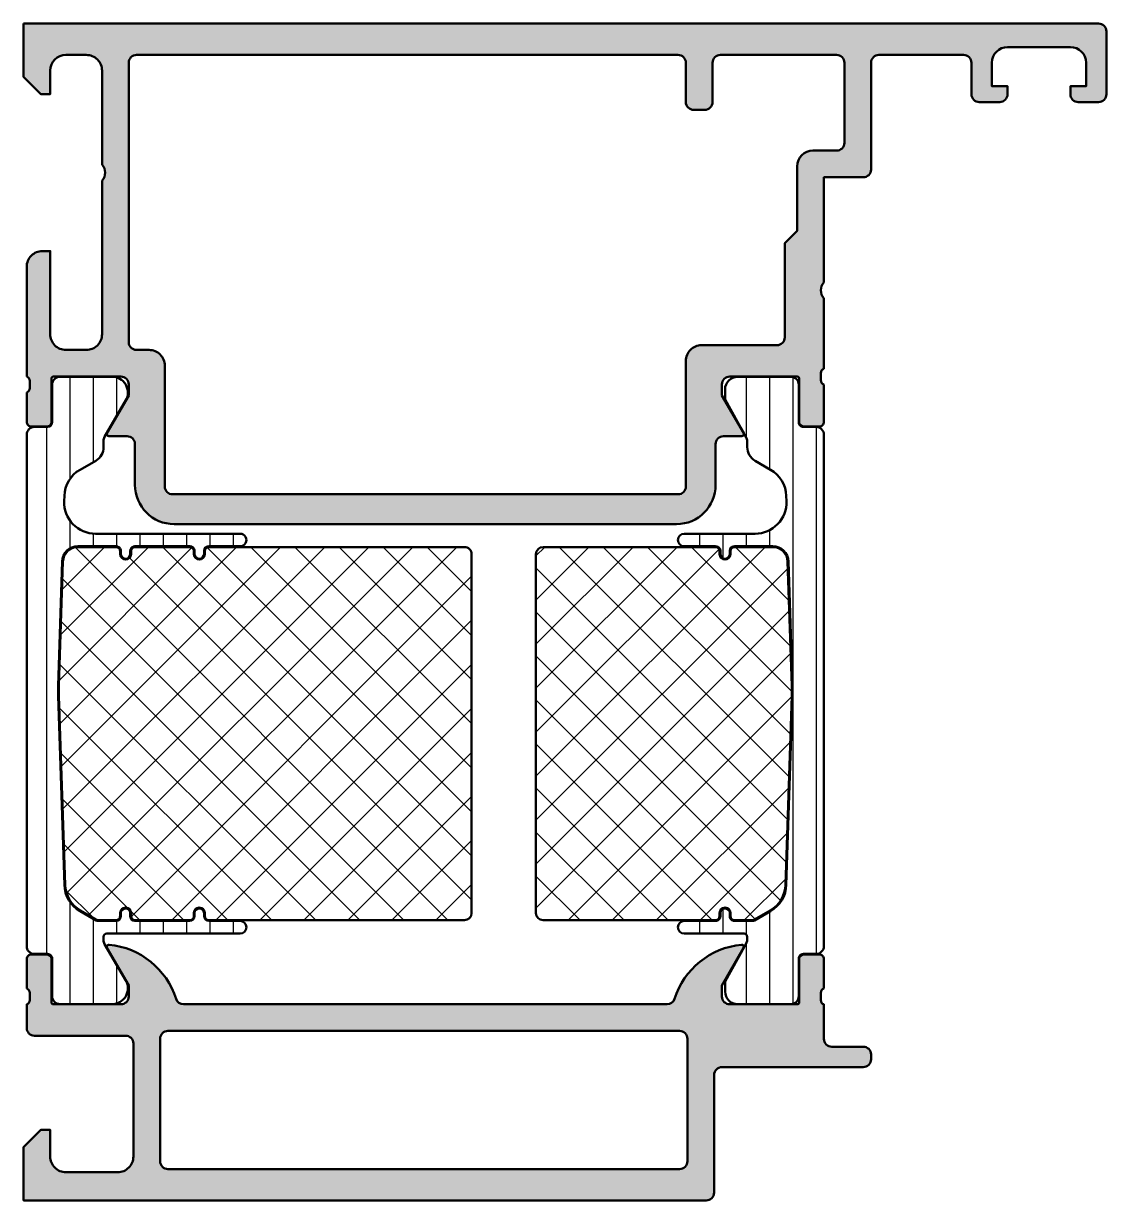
# Model space of a CAD drawing. Extents: x 0 to 69, y 0 to 75.
import ezdxf

# ---------------------------------------------------------------- set-up
doc = ezdxf.new("R2010")
doc.units = 0
for name, color, linetype, lineweight in [('0S-Alu contour', 7, 'Continuous', 50), ('0S-Alu hatch', 252, 'Continuous', 25), ('0S-Plastic contour', 254, 'Continuous', 50), ('0S-Plastic hatch', 253, 'Continuous', 25), ('0S-PT contour', 91, 'Continuous', 50), ('0S-PT hatch', 103, 'Continuous', 25)]:
    doc.layers.add(name, color=color, linetype=linetype, lineweight=lineweight)
pattern_1 = [(90, (0, 0), (-1.4859, 0), [])]
pattern_2 = [(135, (0, 0), (-1.403165018917055, -1.403165018917055), []), (225, (0, 0), (1.403165018917055, -1.403165018917055), [])]

# ---------------------------------------------------------------- blocks, each defined once
blk = doc.blocks.new('398050__A5401767_E192_45B0_B61F_4D797E861AF2_')
at = {"layer": '0S-Alu hatch'}
h = blk.add_hatch(color=256, dxfattribs=at)
edge = h.paths.add_edge_path()
edge.add_line((0, 75), (2.274e-13, 71.60000610351497))
edge.add_line((2.274e-13, 71.60000610351497), (1.099998474121775, 70.5))
edge.add_line((1.099998474121775, 70.5), (1.699996948242528, 70.49999999999989))
edge.add_line((1.699996948242528, 70.49999999999989), (1.699996948242073, 72.00000305198952))
edge.add_ellipse((2.700002467840941, 71.99999753239102), major_axis=(-1.0000055196141, 0), ratio=1, start_angle=270.0003162479155, end_angle=359.99968375205344, ccw=False)
edge.add_line((2.699996948243096, 73.00000305198989), (3.999992370595577, 73.00000305198989))
edge.add_ellipse((4.000007629511808, 72.00001068151035), major_axis=(-0.9999923705959645, 0), ratio=1, start_angle=179.9991257291162, end_angle=270.0008742781703, ccw=False)
edge.add_line((4.999999999991359, 71.99999542272128), (4.999992370605696, 65.9999996339593))
edge.add_ellipse((4.475044950803532, 65.50000744637407), major_axis=(-0.7249565374580866, 0), ratio=1, start_angle=136.394762214888, end_angle=223.6052377851121, ccw=False)
edge.add_line((4.999992370605696, 65.00001525878884), (4.999992370605582, 55.20000305175696))
edge.add_ellipse((3.999998755333335, 55.19999666704919), major_axis=(-0.9999936152926292, 0), ratio=1, start_angle=90.00007131459557, end_angle=180.0003658188442, ccw=False)
edge.add_line((3.999999999999885, 54.20000305175733), (2.699996948232296, 54.20000305175756))
edge.add_ellipse((2.699989318790231, 55.19999542239166), major_axis=(-0.9999923706632079, 0), ratio=1, start_angle=-0.0008742696331864863, end_angle=90.00043713816552, ccw=False)
edge.add_line((1.699996948243438, 55.2000106811589), (1.699996948242073, 60.50001525878906))
edge.add_line((1.699996948242073, 60.50001525878906), (1.199996948231728, 60.50001525878872))
edge.add_arc((1.199974059184282, 59.50003814624555), 0.9999771128051222, 89.99868852416814, 180.0034971356453)
edge.add_line((0.1999969482418464, 59.49997711111115), (0.1999969482426422, 52.49784127474757))
edge.add_ellipse((0.1211605016995017, 52.23032068275446), major_axis=(-0.2788950563274551, 0), ratio=1, start_angle=178.8354106258932, end_angle=253.5801235804883, ccw=False)
edge.add_line((0.3999979482425715, 52.22465227475604), (0.3999979482425715, 51.77105827475611))
edge.add_ellipse((0.1211298525994671, 51.76539761527905), major_axis=(-0.278925541737086, 0), ratio=1, start_angle=106.4245945553603, end_angle=181.1628700728881, ccw=False)
edge.add_line((0.1999969482426423, 51.49785427475618), (0.1999969482426422, 49.6178432747475))
edge.add_arc((0.4999969482425773, 49.61784327474749), 0.2999999999999332, 180, 270.0000000000037)
edge.add_line((0.4999969482425966, 49.31784327474756), (1.47997126728535, 49.31784327474756))
edge.add_arc((1.479971267285382, 49.61784327474759), 0.3000000000000356, 269.9999999999938, 360)
edge.add_line((1.779971267285418, 49.61784327474759), (1.779971267285532, 52.37784127474768))
edge.add_ellipse((1.899971267285483, 52.37784127474762), major_axis=(-0.119999999999951, 0), ratio=1, start_angle=269.9999999999744, end_angle=360, ccw=False)
edge.add_line((1.899971267285536, 52.49784127474757), (6.199989318847656, 52.49999999999989))
edge.add_ellipse((6.19999963895815, 52.00001032011004), major_axis=(-0.4999896799963503, 0), ratio=1, start_angle=179.9988173780284, end_angle=270.00118262196025, ccw=False)
edge.add_line((6.699989318847997, 51.99999999999945), (6.699989318847997, 51.30000305175784))
edge.add_line((6.699989318847997, 51.30000305175784), (5.311744689942202, 48.89547729492085))
edge.add_arc((5.438705732802526, 48.83879357492904), 0.1390401039854693, 155.9408883989869, 266.608746765887)
edge.add_line((5.430480957031704, 48.69999694824162), (6.599996185297754, 48.69999694824191))
edge.add_ellipse((6.599996185302583, 48.19999694824163), major_axis=(-0.5000000000002843, 0), ratio=1, start_angle=180, end_angle=270.00000000055326, ccw=False)
edge.add_line((7.09999618530287, 48.19999694824162), (7.099996185303439, 45.59968077051453))
edge.add_arc((9.599996185303524, 45.59968077051439), 2.500000000000085, 180, 269.9999999999954)
edge.add_line((9.599996185303324, 43.09968077051431), (41.59999313354569, 43.09968077051431))
edge.add_arc((41.59999313354521, 45.59968077051388), 2.499999999999566, 270.0000000000109, 360)
edge.add_line((44.09999313354478, 45.59968077051388), (44.09999313354524, 48.20015716552703))
edge.add_ellipse((44.59987489306878, 48.20011520094102), major_axis=(-0.4998817612849825, 0), ratio=1, start_angle=269.9864474349162, end_angle=359.99519007515266, ccw=False)
edge.add_line((44.59999313354126, 48.69999694824189), (45.76951217651447, 48.69999694824162))
edge.add_arc((45.76127923141636, 48.83879853704161), 0.139045540879199, 273.3944926790306, 384.0558721562367)
edge.add_line((45.88824844360408, 48.89547729492159), (44.50000381469715, 51.30000305175721))
edge.add_line((44.50000381469715, 51.30000305175721), (44.50000381469794, 52.00000000000954))
edge.add_ellipse((44.99998092657295, 52.00002288853211), major_axis=(-0.4999771123989202, 0), ratio=1, start_angle=-90.00349721632409, end_angle=0.002622951468595147, ccw=False)
edge.add_line((45.00001144414568, 52.49999999999966), (49.30002186765261, 52.49784127474757))
edge.add_ellipse((49.30002186765255, 52.37784127474773), major_axis=(-0.1199999999998411, 0), ratio=1, start_angle=180, end_angle=269.9999999999695, ccw=False)
edge.add_line((49.4200218676524, 52.37784127474774), (49.4200218676525, 49.6178432747477))
edge.add_arc((49.72002186765269, 49.61784327474774), 0.3000000000001854, 180, 270)
edge.add_line((49.72002186765269, 49.31784327474756), (50.6999961866951, 49.31784327474756))
edge.add_arc((50.69999618669512, 49.61784327474773), 0.3000000000001677, 269.9999999999973, 360)
edge.add_line((50.99999618669528, 49.61784327474773), (50.99999618669517, 51.99999899999975))
edge.add_ellipse((51.07886328233849, 52.26754234052273), major_axis=(-0.2789255417372362, 0), ratio=1, start_angle=-1.1628700729165757, end_angle=73.57540544461682, ccw=False)
edge.add_line((50.79999518669524, 52.27320299999994), (50.79999518669535, 52.72679699999978))
edge.add_ellipse((51.07883263129785, 52.7324654079587), major_axis=(-0.2788950543864806, 0), ratio=1, start_angle=-73.58012358049768, end_angle=1.164589374096579, ccw=False)
edge.add_line((50.99999618530342, 52.99998599809001), (50.99999618530342, 57.50003515372509))
edge.add_ellipse((51.52494373582908, 58.00002746582006), major_axis=(-0.7249567179887197, 0), ratio=1, start_angle=-43.605237785096676, end_angle=43.6052377851488, ccw=False)
edge.add_line((50.99999618530296, 58.50001977791456), (50.99999618530308, 65.20002746581997))
edge.add_line((50.99999618530308, 65.20002746581997), (53.49999923704479, 65.20004272462688))
edge.add_arc((53.4999961852902, 65.70004220203927), 0.4999994774216989, 270.0003497056816, 360.0000598799125)
edge.add_line((53.99999566271162, 65.70004272458954), (53.99998855590775, 72.50003051757847))
edge.add_ellipse((54.49997475966576, 72.50001379615242), major_axis=(-0.4999862040376197, 0), ratio=1, start_angle=269.9984190233946, end_angle=359.9980838127504, ccw=False)
edge.add_line((54.49998855590866, 72.99999999999967), (59.89999008178745, 73.00000000000011))
edge.add_ellipse((59.89999372114359, 72.50000363935659), major_axis=(-0.4999963606567667, 0), ratio=1, start_angle=179.9995829571355, end_angle=270.00041704252993, ccw=False)
edge.add_line((60.3999900817871, 72.49999999999754), (60.39999008178779, 70.49999999998923))
edge.add_arc((60.89999008202028, 70.49999999999945), 0.5000000002325001, 180, 270.0017485278138)
edge.add_line((60.900005340804, 69.99999999999977), (62.19999313354538, 69.99999999999989))
edge.add_arc((62.19999039267769, 70.50000274086736), 0.5000027408749778, 270.0003140785804, 359.9996859215192)
edge.add_line((62.69999313354515, 70.50000000000054), (62.69999313354515, 70.99999999999977))
edge.add_line((62.69999313354515, 70.99999999999977), (61.69999313354503, 71))
edge.add_line((61.69999313354503, 71), (61.69999313354527, 72.49999999997922))
edge.add_ellipse((62.69999313354484, 72.50000000000031), major_axis=(-0.9999999999995807, 0), ratio=1, start_angle=270.00000000061436, end_angle=360, ccw=False)
edge.add_line((62.69999313353412, 73.49999999999989), (66.69999313354526, 73.49999999999977))
edge.add_ellipse((66.69998403707116, 72.49999090352578), major_axis=(-1.00000909651536, 0), ratio=1, start_angle=180.0005211845822, end_angle=269.99947881516647, ccw=False)
edge.add_line((67.69999313354515, 72.49999999999548), (67.69999313354515, 70.99999999999977))
edge.add_line((67.69999313354515, 70.99999999999977), (66.69999313354515, 70.99999999999977))
edge.add_line((66.69999313354515, 70.99999999999977), (66.69999313354538, 70.49999999998954))
edge.add_arc((67.19996261742175, 70.49996948009256), 0.4999694848078927, 179.9965024639718, 270.0078688575122)
edge.add_line((67.20003128196663, 69.99999999999977), (68.49999618529648, 70.00000000000011))
edge.add_arc((68.50001144548888, 70.49998474330684), 0.4999847435395991, 269.9982512574025, 360.0069943269982)
edge.add_line((68.99999618530308, 70.50004577846181), (68.99999618530308, 74.49999999999949))
edge.add_arc((68.49996566772487, 74.49996948242156), 0.5000305185094721, 0.0034968434056635, 89.99650315716914)
edge.add_line((68.49999618529785, 74.99999999999977), (0, 75))
edge = h.paths.add_edge_path()
edge.add_ellipse((7.199995422828813, 72.50000305175718), major_axis=(-0.5000000004655546, 0), ratio=1, start_angle=269.9982514721348, end_angle=360, ccw=False)
edge.add_line((7.20001068161298, 73.00000305198989), (41.70000839233466, 73.00000305175784))
edge.add_ellipse((41.70002127351746, 72.50003119173039), major_axis=(-0.499971860193399, 0), ratio=1, start_angle=179.9985238421549, end_angle=270.0014761578958, ccw=False)
edge.add_line((42.19999313354492, 72.50001831054712), (42.19999313354537, 70.00001831054635))
edge.add_arc((42.6999931337782, 70.00001831054635), 0.5000000002328305, 180, 270.0017485278146)
edge.add_line((42.70000839256193, 69.50001831054635), (43.39999313354474, 69.50001831054695))
edge.add_arc((43.39999677290131, 70.00001467119083), 0.4999963606571291, 269.9995829574212, 360.0004170428646)
edge.add_line((43.89999313354519, 70.0000183105474), (43.89999313354508, 72.50001831054612))
edge.add_ellipse((44.39999313377836, 72.50001831054612), major_axis=(-0.5000000002332853, 0), ratio=1, start_angle=269.9982514721984, end_angle=360, ccw=False)
edge.add_line((44.40000839256197, 73.00001831054657), (51.79995498657262, 73.00001831054692))
edge.add_ellipse((51.79995084050749, 72.49997601573773), major_axis=(-0.5000422948263795, 0), ratio=1, start_angle=180.0048462181415, end_angle=269.99952493611755, ccw=False)
edge.add_line((52.29999313354517, 72.50001831054678), (52.29998550419407, 67.40004577641123))
edge.add_ellipse((51.79999930413483, 67.40003197642618), major_axis=(-0.499986200249685, 0), ratio=1, start_angle=89.99841859456001, end_angle=180.0015814054485, ccw=False)
edge.add_line((51.79998550414985, 66.90004577636694), (50.29998550413973, 66.90004577636694))
edge.add_arc((50.30003891154222, 65.89999999793356), 1.000045779859489, 90.00305987867806, 179.9965031044813)
edge.add_line((49.29999313354528, 65.90006103306868), (49.29999292450725, 61.80001968220821))
edge.add_line((49.29999292450725, 61.80001968220821), (48.49998856494494, 61.00001532264582))
edge.add_line((48.49998856494494, 61.00001532264582), (48.49998856494448, 54.99997601413968))
edge.add_ellipse((47.99999619218514, 54.99996838404668), major_axis=(-0.4999923728175602, 0), ratio=1, start_angle=89.9938800566502, end_angle=180.0008743575903, ccw=False)
edge.add_line((47.99994278641918, 54.49997601408134), (43.19999313354492, 54.49997601408179))
edge.add_arc((43.19999313354455, 53.49997601408194), 0.9999999999998578, 89.99999999997883, 180)
edge.add_line((42.19999313354469, 53.49997601408197), (42.19999313354583, 45.49968076984613))
edge.add_ellipse((41.6999626176987, 45.49971128636157), major_axis=(-0.5000305167783388, 0), ratio=1, start_angle=90.0034968045353, end_angle=179.9965032783334, ccw=False)
edge.add_line((41.69999313493735, 44.99968077051448), (9.500000000000682, 44.99968077051414))
edge.add_ellipse((9.500018361578496, 45.49969150406236), major_axis=(-0.5000107338853561, 0), ratio=1, start_angle=0.004726929340108654, end_angle=89.99789596334068, ccw=False)
edge.add_line((9.000007629394759, 45.49965025293608), (8.999984741211165, 53.20000305176448))
edge.add_arc((7.999986788375196, 53.20000509892171), 0.9999979528380643, 359.9998827062908, 450.0001172940925)
edge.add_line((7.999984741211278, 54.20000305175768), (7.199995422363485, 54.20000305175756))
edge.add_ellipse((7.199995422363613, 54.70000305175758), major_axis=(-0.5000000000000142, 0), ratio=1, start_angle=0, end_angle=89.99999999998528, ccw=False)
edge.add_line((6.699995422363599, 54.70000305175753), (6.699995422363258, 72.50000305175718))
at = {"layer": '0S-Alu contour', "color": 7}
for points in [[(0, 75), (2.274e-13, 71.60000610351497), (1.099998474121775, 70.5), (1.699996948242528, 70.49999999999989), (1.699996948242073, 72.00000305198952)], [(68.49999618529785, 74.99999999999977), (0, 75)], [(68.99999618530308, 70.50004577846181), (68.99999618530308, 74.49999999999949)], [(2.699996948243096, 73.00000305198989), (3.999992370595577, 73.00000305198989)], [(7.20001068161298, 73.00000305198989), (41.70000839233466, 73.00000305175784)], [(44.40000839256197, 73.00001831054657), (51.79995498657262, 73.00001831054692)], [(54.49998855590866, 72.99999999999967), (59.89999008178745, 73.00000000000011)], [(62.69999313353412, 73.49999999999989), (66.69999313354526, 73.49999999999977)], [(6.699995422363599, 54.70000305175753), (6.699995422363258, 72.50000305175718)], [(42.19999313354492, 72.50001831054712), (42.19999313354537, 70.00001831054635)], [(43.89999313354519, 70.0000183105474), (43.89999313354508, 72.50001831054612)], [(52.29999313354517, 72.50001831054678), (52.29998550419407, 67.40004577641123)], [(53.99999566271162, 65.70004272458954), (53.99998855590775, 72.50003051757847)], [(60.3999900817871, 72.49999999999754), (60.39999008178779, 70.49999999998923)], [(62.69999313354515, 70.50000000000054), (62.69999313354515, 70.99999999999977), (61.69999313354503, 71), (61.69999313354527, 72.49999999997922)], [(67.69999313354515, 72.49999999999548), (67.69999313354515, 70.99999999999977), (66.69999313354515, 70.99999999999977), (66.69999313354538, 70.49999999998954)], [(4.999999999991359, 71.99999542272128), (4.999992370605696, 65.9999996339593)], [(60.900005340804, 69.99999999999977), (62.19999313354538, 69.99999999999989)], [(67.20003128196663, 69.99999999999977), (68.49999618529648, 70.00000000000011)], [(42.70000839256193, 69.50001831054635), (43.39999313354474, 69.50001831054695)], [(51.79998550414985, 66.90004577636694), (50.29998550413973, 66.90004577636694)], [(49.29999313354528, 65.90006103306868), (49.29999292450725, 61.80001968220821), (48.49998856494494, 61.00001532264582), (48.49998856494448, 54.99997601413968)], [(4.999992370605696, 65.00001525878884), (4.999992370605582, 55.20000305175696)], [(50.99999618530296, 58.50001977791456), (50.99999618530308, 65.20002746581997), (53.49999923704479, 65.20004272462688)], [(1.699996948243438, 55.2000106811589), (1.699996948242073, 60.50001525878906), (1.199996948231728, 60.50001525878872)], [(0.1999969482418464, 59.49997711111115), (0.1999969482426422, 52.49784127474757)], [(50.99999618530342, 52.99998599809001), (50.99999618530342, 57.50003515372509)], [(3.999999999999885, 54.20000305175733), (2.699996948232296, 54.20000305175756)], [(7.999984741211278, 54.20000305175768), (7.199995422363485, 54.20000305175756)], [(47.99994278641918, 54.49997601408134), (43.19999313354492, 54.49997601408179)], [(42.19999313354469, 53.49997601408197), (42.19999313354583, 45.49968076984613)], [(9.000007629394759, 45.49965025293608), (8.999984741211165, 53.20000305176448)], [(50.79999518669524, 52.27320299999994), (50.79999518669535, 52.72679699999978)], [(0.3999979482425715, 52.22465227475604), (0.3999979482425715, 51.77105827475611)], [(1.779971267285418, 49.61784327474759), (1.779971267285532, 52.37784127474768)], [(1.899971267285536, 52.49784127474757), (6.199989318847656, 52.49999999999989)], [(6.699989318847997, 51.99999999999945), (6.699989318847997, 51.30000305175784), (5.311744689942202, 48.89547729492085)], [(45.88824844360408, 48.89547729492159), (44.50000381469715, 51.30000305175721), (44.50000381469794, 52.00000000000954)], [(45.00001144414568, 52.49999999999966), (49.30002186765261, 52.49784127474757)], [(49.4200218676524, 52.37784127474774), (49.4200218676525, 49.6178432747477)], [(50.99999618669528, 49.61784327474773), (50.99999618669517, 51.99999899999975)], [(0.1999969482426423, 51.49785427475618), (0.1999969482426422, 49.6178432747475)], [(0.4999969482425966, 49.31784327474756), (1.47997126728535, 49.31784327474756)], [(49.72002186765269, 49.31784327474756), (50.6999961866951, 49.31784327474756)], [(5.430480957031704, 48.69999694824162), (6.599996185297754, 48.69999694824191)], [(7.09999618530287, 48.19999694824162), (7.099996185303439, 45.59968077051453)], [(44.09999313354478, 45.59968077051388), (44.09999313354524, 48.20015716552703)], [(44.59999313354126, 48.69999694824189), (45.76951217651447, 48.69999694824162)], [(41.69999313493735, 44.99968077051448), (9.500000000000682, 44.99968077051414)], [(9.599996185303324, 43.09968077051431), (41.59999313354569, 43.09968077051431)]]:
    blk.add_lwpolyline(points, dxfattribs=at)
for centre, radius, start, end in [((68.49996566772487, 74.49996948242156), 0.5000305185094721, 0.0034968434056635, 89.99650315716914), ((42.6999931337782, 70.00001831054635), 0.5000000002328305, 180, 270.0017485278146), ((43.39999677290131, 70.00001467119083), 0.4999963606571291, 269.9995829574212, 0.0004170428646345), ((60.89999008202028, 70.49999999999945), 0.5000000002325001, 180, 270.0017485278138), ((62.19999039267769, 70.50000274086736), 0.5000027408749778, 270.0003140785804, 359.9996859215192), ((67.19996261742175, 70.49996948009256), 0.4999694848078927, 179.9965024639718, 270.0078688575122), ((68.50001144548888, 70.49998474330684), 0.4999847435395991, 269.9982512574025, 0.0069943269982649), ((50.30003891154222, 65.89999999793356), 1.000045779859489, 90.00305987867806, 179.9965031044813), ((53.4999961852902, 65.70004220203927), 0.4999994774216989, 270.0003497056816, 5.98799124132e-05), ((1.199974059184282, 59.50003814624555), 0.9999771128051222, 89.99868852416814, 180.0034971356453), ((7.999986788375196, 53.20000509892171), 0.9999979528380643, 359.9998827062908, 90.00011729409258), ((43.19999313354455, 53.49997601408194), 0.9999999999998578, 89.99999999997883, 180), ((0.4999969482425773, 49.61784327474749), 0.2999999999999332, 180, 270.0000000000037), ((1.479971267285382, 49.61784327474759), 0.3000000000000356, 269.9999999999938, 0), ((49.72002186765269, 49.61784327474774), 0.3000000000001854, 180, 270), ((50.69999618669512, 49.61784327474773), 0.3000000000001677, 269.9999999999973, 0), ((5.438705732802526, 48.83879357492904), 0.1390401039854693, 155.9408883989869, 266.608746765887), ((45.76127923141636, 48.83879853704161), 0.139045540879199, 273.3944926790306, 24.0558721562367), ((9.599996185303524, 45.59968077051439), 2.500000000000085, 180, 269.9999999999954), ((41.59999313354521, 45.59968077051388), 2.499999999999566, 270.0000000000109, 0)]:
    blk.add_arc(centre, radius, start, end, dxfattribs=at)
at = {"layer": '0S-Alu contour', "color": 7, "extrusion": (0, 0, -1)}
for centre, radius, start, end in [((-2.700002467840941, 71.99999753239102), 1.0000055196141, 0.0003162479465275, 89.99968375208447), ((-4.000007629511808, 72.00001068151035), 0.9999923705959645, 89.99912572182976, 180.0008742708838), ((-7.199995422828813, 72.50000305175718), 0.5000000004655546, 0, 90.00174852786517), ((-41.70002127351746, 72.50003119173039), 0.499971860193399, 89.99852384210416, 180.0014761578452), ((-44.39999313377836, 72.50001831054612), 0.5000000002332853, 0, 90.00174852780165), ((-51.79995084050749, 72.49997601573773), 0.5000422948263795, 90.00047506388243, 179.9951537818585), ((-54.49997475966576, 72.50001379615242), 0.4999862040376197, 0.0019161872496328, 90.00158097660542), ((-59.89999372114359, 72.50000363935659), 0.4999963606567667, 89.99958295747005, 180.0004170428646), ((-62.69999313354484, 72.50000000000031), 0.9999999999995807, 0, 89.99999999938566), ((-66.69998403707116, 72.49999090352578), 1.00000909651536, 90.00052118483353, 179.9994788154178), ((-51.79999930413483, 67.40003197642618), 0.499986200249685, 179.9984185945515, 270.00158140544), ((-4.475044950803532, 65.50000744637407), 0.7249565374580866, 136.3947622148879, 223.6052377851121), ((-51.52494373582908, 58.00002746582006), 0.7249567179887197, 316.3947622148512, 43.60523778509672), ((-2.699989318790231, 55.19999542239166), 0.9999923706632079, 269.9995628618345, 0.0008742696332149), ((-3.999998755333335, 55.19999666704919), 0.9999936152926292, 179.9996341811558, 269.9999286854044), ((-47.99999619218514, 54.99996838404668), 0.4999923728175602, 179.9991256424097, 270.0061199433499), ((-7.199995422363613, 54.70000305175758), 0.5000000000000142, 270.0000000000147, 0), ((-51.07883263129785, 52.7324654079587), 0.2788950543864806, 358.8354106259034, 73.58012358049774), ((-0.1211605016995017, 52.23032068275446), 0.2788950563274551, 106.4198764195117, 181.1645893741069), ((-0.1211298525994671, 51.76539761527905), 0.278925541737086, 178.8371299271119, 253.5754054446397), ((-1.899971267285483, 52.37784127474762), 0.119999999999951, 0, 90.00000000002557), ((-6.19999963895815, 52.00001032011004), 0.4999896799963503, 89.99881737803975, 180.0011826219717), ((-44.99998092657295, 52.00002288853211), 0.4999771123989202, 359.9973770485314, 90.00349721632419), ((-49.30002186765255, 52.37784127474773), 0.1199999999998411, 90.00000000003052, 180), ((-51.07886328233849, 52.26754234052273), 0.2789255417372362, 286.4245945553832, 1.162870072916628), ((-6.599996185302583, 48.19999694824163), 0.5000000000002843, 89.99999999944673, 180), ((-44.59987489306878, 48.20011520094102), 0.4998817612849825, 0.0048099248473502, 90.01355256508378), ((-9.500018361578496, 45.49969150406236), 0.5000107338853561, 270.0021040366594, 359.9952730706599), ((-41.6999626176987, 45.49971128636157), 0.5000305167783388, 180.0034967216666, 269.9965031954647)]:
    blk.add_arc(centre, radius, start, end, dxfattribs=at)
blk = doc.blocks.new('284167__B054E974_5481_433C_872F_7F838D77D05D___288A4196_EE3C_4EBB_8B5D_E7B8C815C740_')
at = {"layer": '0S-Plastic hatch'}
h = blk.add_hatch(dxfattribs=at)
h.set_pattern_fill('ANSI31', color=256, scale=0.4680000000000001, angle=45, style=0)
h.set_pattern_definition(pattern_1)
edge = h.paths.add_edge_path()
edge.add_line((0.2000122070315732, 48.79000299999995), (0.2000122070316014, 16.20999699999988))
edge.add_arc((0.7000122070316016, 16.20999699999988), 0.5000000000000001, 180, 270.000000000008)
edge.add_line((0.7000122070316716, 15.70999699999988), (1.520344880289144, 15.70999699999999))
edge.add_ellipse((1.520344880289145, 15.40999699999993), major_axis=(-0.3000000000000664, 0), ratio=1, start_angle=180, end_angle=270.0000000000001, ccw=False)
edge.add_line((1.820344880289212, 15.40999699999998), (1.820010250983045, 13.00999861706368))
edge.add_arc((2.320006228421732, 13.00999597743869), 0.4999959774456543, 179.9996975182267, 270.0003024811965)
edge.add_line((2.320008868046897, 12.51), (5.635171554863063, 12.51))
edge.add_arc((5.647048997942938, 13.50992946068492), 0.9999999999998763, 269.3194566383534, 389.9999965993499)
edge.add_line((6.513074431403539, 14.00992940928405), (5.166999490301249, 16.34139991764112))
edge.add_ellipse((5.600012207031618, 16.59139989194066), major_axis=(-0.4999999999999833, 0), ratio=1, start_angle=0, end_angle=29.99999659934292, ccw=False)
edge.add_line((5.100012207031636, 16.59139989194066), (5.100012207031607, 16.81001272908001))
edge.add_ellipse((5.300012207031581, 16.81001272908002), major_axis=(-0.1999999999999744, 0), ratio=1, start_angle=269.9999999999959, end_angle=360, ccw=False)
edge.add_line((5.300012207031596, 17.01001272907999), (13.80001220703162, 17.01001272907994))
edge.add_arc((13.80001220703164, 17.41001272907993), 0.3999999999999879, 269.999999999998, 449.9999999999979)
edge.add_line((13.80001220703165, 17.81001272907992), (11.80001220703171, 17.81001272907995))
edge.add_ellipse((11.80001220703172, 18.11001272908), major_axis=(-0.3000000000000504, 0), ratio=1, start_angle=0, end_angle=89.99999999999773, ccw=False)
edge.add_line((11.50001220703167, 18.11001272908), (11.50001220703158, 18.31001272908004))
edge.add_arc((11.20001220703161, 18.31001272908003), 0.2999999999999687, 0, 180)
edge.add_line((10.90001220703165, 18.31001272908003), (10.90001220703173, 18.11001272908013))
edge.add_ellipse((10.60001220703156, 18.11001272908006), major_axis=(-0.3000000000001677, 0), ratio=1, start_angle=90.0000000000133, end_angle=180, ccw=False)
edge.add_line((10.60001220703163, 17.81001272907989), (7.100012207031634, 17.81001272907998))
edge.add_ellipse((7.100012207031648, 18.11001272908), major_axis=(-0.3000000000000256, 0), ratio=1, start_angle=0, end_angle=89.99999999999733, ccw=False)
edge.add_line((6.800012207031622, 18.11001272908), (6.80001220703151, 18.31001272908003))
edge.add_arc((6.500012207031527, 18.31001272908003), 0.2999999999999829, 0, 180)
edge.add_line((6.200012207031544, 18.31001272908003), (6.20001220703163, 18.11001272908007))
edge.add_ellipse((5.900012207031604, 18.11001272908003), major_axis=(-0.3000000000000256, 0), ratio=1, start_angle=90.00000000000801, end_angle=180, ccw=False)
edge.add_line((5.900012207031646, 17.81001272908001), (4.735910591831197, 17.81001272908003))
edge.add_ellipse((4.735910591831219, 18.01001272871151), major_axis=(-0.1999999996314798, 0), ratio=1, start_angle=59.99999999999358, end_angle=89.99999999999392, ccw=False)
edge.add_line((4.635910592015459, 17.83680764827378), (3.599108108724733, 18.43540571210517))
edge.add_ellipse((4.599107943295758, 20.16745660626702), major_axis=(-1.999999992277227, 0), ratio=1, start_angle=1.7229977105125158, end_angle=60.00000534461259, ccw=False)
edge.add_line((2.600012207031636, 20.10732170492413), (2.205392777067667, 32.13201509160896))
edge.add_ellipse((12.20001220700693, 32.4600127290806), major_axis=(-9.999999999975326, 0), ratio=1, start_angle=-1.8796251589939743, end_angle=1.879625158997726, ccw=False)
edge.add_line((2.205392777067638, 32.78801036655162), (2.463167128385703, 40.72281249282728))
edge.add_ellipse((3.462629071382099, 40.6900127290801), major_axis=(-1.000000000000001, 0), ratio=1, start_angle=269.99999999999915, end_angle=358.12037484100546, ccw=False)
edge.add_line((3.462629071382115, 41.69001272908009), (5.900012207031655, 41.69001272908001))
edge.add_ellipse((5.900012207031662, 41.39001272908005), major_axis=(-0.2999999999999616, 0), ratio=1, start_angle=180, end_angle=270.00000000000136, ccw=False)
edge.add_line((6.200012207031626, 41.39001272908007), (6.200012207031602, 41.19001272908003))
edge.add_arc((6.500012207031585, 41.19001272908002), 0.2999999999999829, 180, 360)
edge.add_line((6.800012207031568, 41.19001272908), (6.800012207031567, 41.39001272908001))
edge.add_ellipse((7.100012207031507, 41.39001272908003), major_axis=(-0.2999999999999403, 0), ratio=1, start_angle=269.9999999999971, end_angle=360, ccw=False)
edge.add_line((7.100012207031523, 41.69001272907997), (10.60001220703178, 41.69001272908002))
edge.add_ellipse((10.60001220703179, 41.3900127290801), major_axis=(-0.299999999999919, 0), ratio=1, start_angle=180, end_angle=270.0000000000017, ccw=False)
edge.add_line((10.90001220703171, 41.39001272908013), (10.90001220703162, 41.19001272908))
edge.add_arc((11.20001220703161, 41.19001272908001), 0.2999999999999989, 180, 360)
edge.add_line((11.50001220703162, 41.19001272908003), (11.50001220703167, 41.39001272908003))
edge.add_ellipse((11.80001220703165, 41.39001272908005), major_axis=(-0.2999999999999829, 0), ratio=1, start_angle=270.0000000000048, end_angle=360, ccw=False)
edge.add_line((11.80001220703163, 41.69001272908004), (13.80001220703163, 41.69001272908001))
edge.add_arc((13.80001220703163, 42.09001272907999), 0.3999999999999844, 270, 450.0000000000002)
edge.add_line((13.80001220703162, 42.49001272907999), (4.587873619331288, 42.49001272907993))
edge.add_ellipse((4.587873619331258, 44.49001272907995), major_axis=(-2.000000000000021, 0), ratio=1, start_angle=-1.8796251589948838, end_angle=90.0000000000008, ccw=False)
edge.add_line((2.588949733338446, 44.55561225657435), (2.600012207031579, 44.89270375323563))
edge.add_ellipse((4.599107951015035, 44.83256885166063), major_axis=(-2.000000000000051, 0), ratio=1, start_angle=299.9999946553889, end_angle=358.2770022894899, ccw=False)
edge.add_line((3.59910811258255, 46.56461975251061), (4.600012126247843, 47.1424918255765))
edge.add_arc((4.100012207031541, 48.00851727600147), 1.000000000000034, 299.9999946553925, 360)
edge.add_line((5.100012207031576, 48.00851727600148), (5.10001220703164, 48.40860010805933))
edge.add_ellipse((5.600012207031622, 48.40860010805926), major_axis=(-0.4999999999999823, 0), ratio=1, start_angle=330.00000340065606, end_angle=360, ccw=False)
edge.add_line((5.166999490301257, 48.6586000823588), (6.513074431403653, 50.99007059071589))
edge.add_arc((5.647048997943041, 51.49007053931505), 0.9999999999999021, 330.0000034006489, 450.6805433616455)
edge.add_line((5.635171554863183, 52.49), (2.320008868046778, 52.49))
edge.add_arc((2.320006228421618, 51.99000402256119), 0.4999959774457751, 89.99969751880425, 180.0003024817733)
edge.add_line((1.820010250982811, 51.99000138293619), (1.820344880289098, 49.59000299999996))
edge.add_ellipse((1.520344880289078, 49.59000299999996), major_axis=(-0.3000000000000196, 0), ratio=1, start_angle=90.00000000001342, end_angle=180, ccw=False)
edge.add_line((1.520344880289148, 49.29000299999994), (0.7000122070315689, 49.29000299999994))
edge.add_arc((0.7000122070315709, 48.79000299999995), 0.5, 90.00000000000021, 180)
at = {"layer": '0S-Plastic contour', "color": 7}
for points in [[(1.820010250982811, 51.99000138293619), (1.820344880289098, 49.59000299999996)], [(5.635171554863183, 52.49), (2.320008868046778, 52.49)], [(5.166999490301257, 48.6586000823588), (6.513074431403653, 50.99007059071589)], [(0.2000122070315732, 48.79000299999995), (0.2000122070316014, 16.20999699999988)], [(1.520344880289148, 49.29000299999994), (0.7000122070315689, 49.29000299999994)], [(5.100012207031576, 48.00851727600148), (5.10001220703164, 48.40860010805933)], [(3.59910811258255, 46.56461975251061), (4.600012126247843, 47.1424918255765)], [(2.588949733338446, 44.55561225657435), (2.600012207031579, 44.89270375323563)], [(13.80001220703162, 42.49001272907999), (4.587873619331288, 42.49001272907993)], [(3.462629071382115, 41.69001272908009), (5.900012207031655, 41.69001272908001)], [(6.200012207031626, 41.39001272908007), (6.200012207031602, 41.19001272908003)], [(6.800012207031568, 41.19001272908), (6.800012207031567, 41.39001272908001)], [(7.100012207031523, 41.69001272907997), (10.60001220703178, 41.69001272908002)], [(10.90001220703171, 41.39001272908013), (10.90001220703162, 41.19001272908)], [(11.50001220703162, 41.19001272908003), (11.50001220703167, 41.39001272908003)], [(11.80001220703163, 41.69001272908004), (13.80001220703163, 41.69001272908001)], [(2.205392777067638, 32.78801036655162), (2.463167128385703, 40.72281249282728)], [(2.600012207031636, 20.10732170492413), (2.205392777067667, 32.13201509160896)], [(4.635910592015459, 17.83680764827378), (3.599108108724733, 18.43540571210517)], [(6.200012207031544, 18.31001272908003), (6.20001220703163, 18.11001272908007)], [(6.800012207031622, 18.11001272908), (6.80001220703151, 18.31001272908003)], [(10.90001220703165, 18.31001272908003), (10.90001220703173, 18.11001272908013)], [(11.50001220703167, 18.11001272908), (11.50001220703158, 18.31001272908004)], [(5.900012207031646, 17.81001272908001), (4.735910591831197, 17.81001272908003)], [(10.60001220703163, 17.81001272907989), (7.100012207031634, 17.81001272907998)], [(13.80001220703165, 17.81001272907992), (11.80001220703171, 17.81001272907995)], [(5.100012207031636, 16.59139989194066), (5.100012207031607, 16.81001272908001)], [(5.300012207031596, 17.01001272907999), (13.80001220703162, 17.01001272907994)], [(6.513074431403539, 14.00992940928405), (5.166999490301249, 16.34139991764112)], [(0.7000122070316716, 15.70999699999988), (1.520344880289144, 15.70999699999999)], [(1.820344880289212, 15.40999699999998), (1.820010250983045, 13.00999861706368)], [(2.320008868046897, 12.51), (5.635171554863063, 12.51)]]:
    blk.add_lwpolyline(points, dxfattribs=at)
for centre, radius, start, end in [((2.320006228421618, 51.99000402256119), 0.4999959774457751, 89.99969751880425, 180.0003024817733), ((5.647048997943041, 51.49007053931505), 0.9999999999999021, 330.0000034006489, 90.68054336164558), ((0.7000122070315709, 48.79000299999995), 0.5, 90.00000000000021, 180), ((4.100012207031541, 48.00851727600147), 1.000000000000034, 299.9999946553925, 0), ((13.80001220703163, 42.09001272907999), 0.3999999999999844, 270, 90.00000000000026), ((6.500012207031585, 41.19001272908002), 0.2999999999999829, 180, 0), ((11.20001220703161, 41.19001272908001), 0.2999999999999989, 180, 0), ((6.500012207031527, 18.31001272908003), 0.2999999999999829, 0, 180), ((11.20001220703161, 18.31001272908003), 0.2999999999999687, 0, 180), ((13.80001220703164, 17.41001272907993), 0.3999999999999879, 269.999999999998, 89.99999999999797), ((0.7000122070316016, 16.20999699999988), 0.5000000000000001, 180, 270.000000000008), ((5.647048997942938, 13.50992946068492), 0.9999999999998763, 269.3194566383534, 29.9999965993499), ((2.320006228421732, 13.00999597743869), 0.4999959774456543, 179.9996975182267, 270.0003024811965)]:
    blk.add_arc(centre, radius, start, end, dxfattribs=at)
at = {"layer": '0S-Plastic contour', "color": 7, "extrusion": (0, 0, -1)}
for centre, radius, start, end in [((-1.520344880289078, 49.59000299999996), 0.3000000000000196, 180, 269.9999999999866), ((-5.600012207031622, 48.40860010805926), 0.4999999999999823, 0, 29.99999659934392), ((-4.599107951015035, 44.83256885166063), 2.000000000000051, 1.722997710510139, 60.00000534461111), ((-4.587873619331258, 44.49001272907995), 2.000000000000021, 269.9999999999992, 1.879625158994947), ((-3.462629071382099, 40.6900127290801), 1.000000000000001, 1.879625158994559, 90.00000000000087), ((-5.900012207031662, 41.39001272908005), 0.2999999999999616, 89.99999999999864, 180), ((-7.100012207031507, 41.39001272908003), 0.2999999999999403, 0, 90.00000000000288), ((-10.60001220703179, 41.3900127290801), 0.299999999999919, 89.99999999999831, 180), ((-11.80001220703165, 41.39001272908005), 0.2999999999999829, 0, 89.99999999999525), ((-12.20001220700693, 32.4600127290806), 9.999999999975326, 358.1203748410023, 1.879625158993977), ((-4.599107943295758, 20.16745660626702), 1.999999992277227, 299.9999946553874, 358.2770022894875), ((-5.900012207031604, 18.11001272908003), 0.3000000000000256, 180, 269.999999999992), ((-7.100012207031648, 18.11001272908), 0.3000000000000256, 270.0000000000027, 0), ((-10.60001220703156, 18.11001272908006), 0.3000000000001677, 180, 269.9999999999867), ((-11.80001220703172, 18.11001272908), 0.3000000000000504, 270.0000000000023, 0), ((-4.735910591831219, 18.01001272871151), 0.1999999996314798, 270.0000000000061, 300.0000000000064), ((-5.300012207031581, 16.81001272908002), 0.1999999999999744, 0, 90.00000000000406), ((-5.600012207031618, 16.59139989194066), 0.4999999999999833, 330.0000034006571, 0), ((-1.520344880289145, 15.40999699999993), 0.3000000000000664, 89.99999999999987, 180)]:
    blk.add_arc(centre, radius, start, end, dxfattribs=at)
blk = doc.blocks.new('284167__CC3D69FF_1710_45E0_8FB6_36E4543EF774___A18517DF_D224_40CC_8102_98C96F8AFF11_')
at = {"layer": '0S-Plastic hatch'}
h = blk.add_hatch(dxfattribs=at)
h.set_pattern_fill('ANSI31', color=256, scale=0.4680000000000001, angle=45, style=0)
h.set_pattern_definition(pattern_1)
edge = h.paths.add_edge_path()
edge.add_line((50.99999618530292, 48.79002845815982), (50.99999618530285, 16.20999699999993))
edge.add_ellipse((50.49999618530291, 16.20999699999992), major_axis=(-0.4999999999999361, 0), ratio=1, start_angle=89.99999999999591, end_angle=180, ccw=False)
edge.add_line((50.49999618530288, 15.70999699999998), (49.68966485483909, 15.709997))
edge.add_arc((49.68966485483909, 15.409997), 0.3, 89.99999999999864, 180.0079246230968)
edge.add_line((49.38966485770857, 15.40995550677065), (49.38999678606713, 13.01008188446222))
edge.add_ellipse((48.88999679084961, 13.01001272907996), major_axis=(-0.4999999999999886, 0), ratio=1, start_angle=90.0000000000008, end_angle=180.0079246230969, ccw=False)
edge.add_line((48.88999679084962, 12.51001272907997), (45.49999618530292, 12.51001272907991))
edge.add_ellipse((45.49999618530294, 13.31001272907997), major_axis=(-0.8000000000000576, 0), ratio=1, start_angle=0, end_angle=89.99999999999852, ccw=False)
edge.add_line((44.69999618530287, 13.31001272907996), (44.69999618530285, 13.96001272908004))
edge.add_line((44.69999618530285, 13.96001272908004), (46.04730603880878, 16.37258356831047))
edge.add_arc((45.60999618479498, 16.61498837867992), 0.5000000005078241, 330.9999999999887, 360)
edge.add_line((46.1099961853028, 16.61498837867982), (46.10999618530286, 16.81001272908003))
edge.add_arc((45.9099961853029, 16.81001272908003), 0.1999999999999602, 0, 90.00000000000813)
edge.add_line((45.90999618530287, 17.01001272907999), (42.09999618530285, 17.01001272907994))
edge.add_ellipse((42.09999618530284, 17.41001272907994), major_axis=(-0.4000000000000057, 0), ratio=1, start_angle=-89.99999999999801, end_angle=90.00000000000199, ccw=False)
edge.add_line((42.09999618530285, 17.81001272907995), (44.09999618530285, 17.81001272907998))
edge.add_arc((44.0999961853029, 18.11001272907995), 0.3000000000000043, 269.9999999999919, 360)
edge.add_line((44.3999961853029, 18.11001272907996), (44.39999618530289, 18.31001272908))
edge.add_ellipse((44.6999961853029, 18.31001272908001), major_axis=(-0.3000000000000114, 0), ratio=1, start_angle=180, end_angle=360, ccw=False)
edge.add_line((44.99999618530291, 18.31001272908), (44.99999618530286, 18.11001272907996))
edge.add_arc((45.29999618530284, 18.11001272907999), 0.2999999999999829, 180, 270.0000000000054)
edge.add_line((45.29999618530287, 17.81001272908001), (46.46409780050315, 17.81001272908001))
edge.add_arc((46.46409780050314, 18.01001272871148), 0.1999999996314743, 270.0000000000041, 300.0000000000043)
edge.add_line((46.56409780031888, 17.83680764827375), (47.60090028360976, 18.43540571210523))
edge.add_arc((46.60090044903872, 20.16745660626705), 1.99999999227721, 299.9999946553879, 358.2770022894884)
edge.add_line((48.59999618530283, 20.10732170492419), (48.99461561526679, 32.13201509160792))
edge.add_arc((38.9999961853011, 32.46001272908053), 10.00000000000177, 358.1203748410016, 361.8796251589934)
edge.add_line((48.99461561526682, 32.78801036655228), (48.73684126394879, 40.72281249282727))
edge.add_arc((47.73737932095237, 40.69001272908004), 1.000000000000027, 1.87962515899611, 90.0000000000016)
edge.add_line((47.73737932095234, 41.69001272908007), (45.29999618530282, 41.69001272908001))
edge.add_arc((45.29999618530282, 41.39001272908006), 0.2999999999999545, 90, 180)
edge.add_line((44.99999618530286, 41.39001272908006), (44.99999618530286, 41.19001272908001))
edge.add_ellipse((44.69999618530287, 41.19001272908), major_axis=(-0.2999999999999829, 0), ratio=1, start_angle=0, end_angle=180, ccw=False)
edge.add_line((44.39999618530289, 41.19001272908), (44.39999618530289, 41.39001272908))
edge.add_arc((44.09999618530292, 41.39001272908002), 0.2999999999999687, 0, 89.99999999999729)
edge.add_line((44.09999618530294, 41.69001272907999), (42.09999618530285, 41.69001272908003))
edge.add_ellipse((42.09999618530285, 42.09001272908), major_axis=(-0.3999999999999772, 0), ratio=1, start_angle=-89.99999999999898, end_angle=90.00000000000102, ccw=False)
edge.add_line((42.09999618530285, 42.49001272907999), (46.61213477300323, 42.49001272907992))
edge.add_arc((46.61213477300323, 44.49001272907992), 1.999999999999992, 270, 361.8796251589957)
edge.add_line((48.61105865899602, 44.55561225657434), (48.59999618530285, 44.89270375323569))
edge.add_arc((46.60090044131941, 44.83256885166064), 2.000000000000035, 1.722997710511408, 60.00000534461239)
edge.add_line((47.60090027975185, 46.56461975251063), (46.60999626608671, 47.14249182557646))
edge.add_ellipse((47.1099961853029, 48.00851727600147), major_axis=(-1.000000000000017, 0), ratio=1, start_angle=0, end_angle=60.000005344614124, ccw=False)
edge.add_line((46.10999618530288, 48.00851727600148), (46.10999618530282, 48.38503707957998))
edge.add_arc((45.60999618518125, 48.38503707958), 0.5000000001215765, 0, 28.99999999999719)
edge.add_line((46.04730603885729, 48.62744188976209), (44.69999618530282, 51.04001272908011))
edge.add_line((44.69999618530282, 51.04001272908011), (44.69999618530285, 51.69001272908001))
edge.add_ellipse((45.4999961853028, 51.69001272907997), major_axis=(-0.7999999999999546, 0), ratio=1, start_angle=269.99999999999795, end_angle=360, ccw=False)
edge.add_line((45.49999618530283, 52.49001272907992), (48.88999679563207, 52.49001272907996))
edge.add_ellipse((48.88999679563206, 51.99001272907994), major_axis=(-0.5000000000000142, 0), ratio=1, start_angle=179.9920752627074, end_angle=269.9999999999992, ccw=False)
edge.add_line((49.38999679084947, 51.9899435727013), (49.38966485770865, 49.59006995198702))
edge.add_arc((49.68966485483909, 49.59002845815983), 0.2999999999999999, 179.9920752627072, 270)
edge.add_line((49.68966485483909, 49.29002845815983), (50.49999618530292, 49.29002845815983))
edge.add_ellipse((50.49999618530292, 48.79002845815983), major_axis=(-0.5, 0), ratio=1, start_angle=180, end_angle=270, ccw=False)
at = {"layer": '0S-Plastic contour', "color": 7}
for points in [[(45.49999618530283, 52.49001272907992), (48.88999679563207, 52.49001272907996)], [(49.38999679084947, 51.9899435727013), (49.38966485770865, 49.59006995198702)], [(46.04730603885729, 48.62744188976209), (44.69999618530282, 51.04001272908011), (44.69999618530285, 51.69001272908001)], [(49.68966485483909, 49.29002845815983), (50.49999618530292, 49.29002845815983)], [(50.99999618530292, 48.79002845815982), (50.99999618530285, 16.20999699999992)], [(46.10999618530288, 48.00851727600148), (46.10999618530282, 48.38503707957998)], [(47.60090027975185, 46.56461975251063), (46.60999626608671, 47.14249182557646)], [(48.61105865899602, 44.55561225657434), (48.59999618530285, 44.89270375323569)], [(42.09999618530285, 42.49001272907999), (46.61213477300323, 42.49001272907992)], [(44.09999618530294, 41.69001272907999), (42.09999618530285, 41.69001272908003)], [(44.39999618530289, 41.19001272908), (44.39999618530289, 41.39001272908)], [(44.99999618530286, 41.39001272908006), (44.99999618530286, 41.19001272908001)], [(47.73737932095234, 41.69001272908007), (45.29999618530282, 41.69001272908001)], [(48.99461561526682, 32.78801036655228), (48.73684126394879, 40.72281249282727)], [(48.59999618530283, 20.10732170492419), (48.99461561526679, 32.13201509160792)], [(44.3999961853029, 18.11001272907996), (44.39999618530289, 18.31001272908)], [(44.99999618530291, 18.31001272908), (44.99999618530286, 18.11001272907996)], [(46.56409780031888, 17.83680764827375), (47.60090028360976, 18.43540571210523)], [(42.09999618530285, 17.81001272907995), (44.09999618530285, 17.81001272907998)], [(45.29999618530287, 17.81001272908001), (46.46409780050315, 17.81001272908001)], [(45.90999618530287, 17.01001272907999), (42.09999618530285, 17.01001272907994)], [(46.1099961853028, 16.61498837867982), (46.10999618530286, 16.81001272908003)], [(44.69999618530287, 13.31001272907996), (44.69999618530285, 13.96001272908004), (46.04730603880878, 16.37258356831047)], [(49.38966485770857, 15.40995550677065), (49.38999678606713, 13.01008188446222)], [(50.49999618530288, 15.70999699999998), (49.68966485483909, 15.709997)], [(48.88999679084962, 12.51001272907997), (45.49999618530292, 12.51001272907991)]]:
    blk.add_lwpolyline(points, dxfattribs=at)
at = {"layer": '0S-Plastic contour', "color": 7, "extrusion": (0, 0, -1)}
for centre, radius, start, end in [((-45.4999961853028, 51.69001272907997), 0.7999999999999546, 0, 90.00000000000205), ((-48.88999679563206, 51.99001272907994), 0.5000000000000142, 90.00000000000081, 180.0079247372927), ((-50.49999618530292, 48.79002845815983), 0.5, 90, 180), ((-47.1099961853029, 48.00851727600147), 1.000000000000017, 299.999994655386, 0), ((-42.09999618530285, 42.09001272908), 0.3999999999999772, 269.999999999999, 89.99999999999898), ((-44.69999618530287, 41.19001272908), 0.2999999999999829, 180, 0), ((-44.6999961853029, 18.31001272908001), 0.3000000000000114, 0, 180), ((-42.09999618530284, 17.41001272907994), 0.4000000000000057, 269.999999999998, 89.99999999999797), ((-50.49999618530291, 16.20999699999992), 0.4999999999999361, 180, 270.0000000000041), ((-45.49999618530294, 13.31001272907997), 0.8000000000000576, 270.0000000000015, 0), ((-48.88999679084961, 13.01001272907996), 0.4999999999999886, 179.9920753769031, 269.9999999999992)]:
    blk.add_arc(centre, radius, start, end, dxfattribs=at)
at = {"layer": '0S-Plastic contour', "color": 7}
for centre, radius, start, end in [((49.68966485483909, 49.59002845815983), 0.2999999999999999, 179.9920752627072, 270), ((45.60999618518125, 48.38503707958), 0.5000000001215765, 0, 28.99999999999719), ((46.60090044131941, 44.83256885166064), 2.000000000000035, 1.722997710511408, 60.00000534461239), ((46.61213477300323, 44.49001272907992), 1.999999999999992, 270, 1.879625158995722), ((44.09999618530292, 41.39001272908002), 0.2999999999999687, 0, 89.99999999999729), ((45.29999618530282, 41.39001272908006), 0.2999999999999545, 90, 180), ((47.73737932095237, 40.69001272908004), 1.000000000000027, 1.87962515899611, 90.0000000000016), ((38.9999961853011, 32.46001272908053), 10.00000000000177, 358.1203748410016, 1.879625158993395), ((46.60090044903872, 20.16745660626705), 1.99999999227721, 299.9999946553879, 358.2770022894884), ((44.0999961853029, 18.11001272907995), 0.3000000000000043, 269.9999999999919, 0), ((45.29999618530284, 18.11001272907999), 0.2999999999999829, 180, 270.0000000000054), ((46.46409780050314, 18.01001272871148), 0.1999999996314743, 270.0000000000041, 300.0000000000043), ((45.9099961853029, 16.81001272908003), 0.1999999999999602, 0, 90.00000000000813), ((45.60999618479498, 16.61498837867992), 0.5000000005078241, 330.9999999999887, 0), ((49.68966485483909, 15.409997), 0.3, 89.99999999999864, 180.0079246230968)]:
    blk.add_arc(centre, radius, start, end, dxfattribs=at)
blk = doc.blocks.new('381890__0D057434_DF93_410A_BA1C_BC4523562BE1_')
at = {"layer": '0S-PT hatch'}
h = blk.add_hatch(dxfattribs=at)
h.set_pattern_fill('ANSI37', color=256, scale=0.625, angle=90, style=0)
h.set_pattern_definition(pattern_2)
edge = h.paths.add_edge_path()
edge.add_ellipse((28.10001220703157, 41.19001272908), major_axis=(-0.45000000000001, 0), ratio=1, start_angle=180, end_angle=270.0000000000018, ccw=False)
edge.add_line((28.55001220703158, 41.19001272907999), (28.55001220703161, 18.31001272908))
edge.add_ellipse((28.10001220703164, 18.31001272907998), major_axis=(-0.4499999999999745, 0), ratio=1, start_angle=90.00000000000051, end_angle=180, ccw=False)
edge.add_line((28.10001220703164, 17.86001272908), (11.8000122070316, 17.86001272907995))
edge.add_ellipse((11.80001220703162, 18.11001272907996), major_axis=(-0.2500000000000071, 0), ratio=1, start_angle=0, end_angle=89.99999999999471, ccw=False)
edge.add_line((11.55001220703161, 18.11001272907995), (11.55001220703158, 18.31001272908))
edge.add_arc((11.20001220703156, 18.31001272907999), 0.3500000000000263, 0, 180)
edge.add_line((10.85001220703153, 18.31001272907999), (10.85001220703164, 18.11001272907999))
edge.add_ellipse((10.60001220703157, 18.11001272908002), major_axis=(-0.250000000000071, 0), ratio=1, start_angle=89.99999999999432, end_angle=180, ccw=False)
edge.add_line((10.60001220703155, 17.86001272907995), (7.100012207031583, 17.86001272907995))
edge.add_ellipse((7.100012207031606, 18.11001272907999), major_axis=(-0.2500000000000391, 0), ratio=1, start_angle=0, end_angle=89.99999999999471, ccw=False)
edge.add_line((6.850012207031567, 18.11001272907999), (6.850012207031595, 18.31001272908))
edge.add_arc((6.50001220703157, 18.31001272907999), 0.3500000000000254, 0, 180)
edge.add_line((6.150012207031545, 18.31001272907999), (6.150012207031658, 18.11001272908))
edge.add_ellipse((5.900012207031611, 18.11001272908005), major_axis=(-0.2500000000000471, 0), ratio=1, start_angle=89.99999999998857, end_angle=180, ccw=False)
edge.add_line((5.900012207031561, 17.86001272908), (4.735910591831285, 17.86001272908))
edge.add_ellipse((4.735910594164077, 18.0100127374173), major_axis=(-0.1500000083372975, 0), ratio=1, start_angle=59.99999910894479, end_angle=89.99999910893928, ccw=False)
edge.add_line((4.660910587975184, 17.88010892079572), (3.62410810468543, 18.47870698462645))
edge.add_ellipse((4.59910794329575, 20.16745660626693), major_axis=(-1.949999992277185, 0), ratio=1, start_angle=1.7210023746736738, end_angle=60.00000534460838, ccw=False)
edge.add_line((2.649987559959644, 20.10889295589623), (2.255365874217517, 32.1336550797958))
edge.add_ellipse((12.20026412829432, 32.46001277071376), major_axis=(-9.950251787083644, 0), ratio=1, start_angle=-1.8796724993542853, end_angle=1.8795778186369034, ccw=False)
edge.add_line((2.255366413534002, 32.78638689547874), (2.513140225535435, 40.72117250463985))
edge.add_ellipse((3.462629071382069, 40.69001272908), major_axis=(-0.9500000000000595, 0), ratio=1, start_angle=269.99999999999864, end_angle=358.12037484100387, ccw=False)
edge.add_line((3.462629071382091, 41.64001272908006), (5.900012207031593, 41.64001272908001))
edge.add_ellipse((5.900012207031601, 41.39001272908002), major_axis=(-0.25, 0), ratio=1, start_angle=180, end_angle=270.00000000000205, ccw=False)
edge.add_line((6.150012207031601, 41.39001272908003), (6.150012207031601, 41.19001272908))
edge.add_arc((6.500012207031584, 41.19001272908), 0.3499999999999828, 180, 360)
edge.add_line((6.850012207031567, 41.19001272908001), (6.850012207031567, 41.39001272907999))
edge.add_ellipse((7.100012207031544, 41.39001272908001), major_axis=(-0.2499999999999769, 0), ratio=1, start_angle=269.9999999999986, end_angle=360, ccw=False)
edge.add_line((7.10001220703155, 41.64001272907999), (10.60001220703167, 41.64001272908))
edge.add_ellipse((10.60001220703167, 41.39001272908003), major_axis=(-0.2499999999999787, 0), ratio=1, start_angle=180, end_angle=270.0000000000008, ccw=False)
edge.add_line((10.85001220703165, 41.39001272908005), (10.85001220703162, 41.19001272908001))
edge.add_arc((11.2000122070316, 41.19001272908), 0.3499999999999837, 180, 360)
edge.add_line((11.55001220703159, 41.19001272908), (11.55001220703161, 41.39001272908005))
edge.add_ellipse((11.80001220703155, 41.39001272908006), major_axis=(-0.2499999999999343, 0), ratio=1, start_angle=270.00000000000165, end_angle=360, ccw=False)
edge.add_line((11.80001220703154, 41.64001272908), (28.10001220703155, 41.64001272908001))
at = {"layer": '0S-PT contour', "color": 7}
for points in [[(3.462629071382091, 41.64001272908006), (5.900012207031593, 41.64001272908001)], [(6.150012207031601, 41.39001272908003), (6.150012207031601, 41.19001272908)], [(6.850012207031567, 41.19001272908001), (6.850012207031567, 41.39001272907999)], [(7.10001220703155, 41.64001272907999), (10.60001220703167, 41.64001272908)], [(10.85001220703165, 41.39001272908005), (10.85001220703162, 41.19001272908001)], [(11.55001220703159, 41.19001272908), (11.55001220703161, 41.39001272908005)], [(11.80001220703154, 41.64001272908), (28.10001220703155, 41.64001272908001)], [(2.255366413534002, 32.78638689547874), (2.513140225535435, 40.72117250463985)], [(28.55001220703158, 41.19001272907999), (28.55001220703161, 18.31001272908)], [(2.649987559959644, 20.10889295589623), (2.255365874217517, 32.1336550797958)], [(4.660910587975184, 17.88010892079572), (3.62410810468543, 18.47870698462645)], [(6.150012207031545, 18.31001272907999), (6.150012207031658, 18.11001272908)], [(6.850012207031567, 18.11001272907999), (6.850012207031595, 18.31001272908)], [(10.85001220703153, 18.31001272907999), (10.85001220703164, 18.11001272907999)], [(11.55001220703161, 18.11001272907995), (11.55001220703158, 18.31001272908)], [(5.900012207031561, 17.86001272908), (4.735910591831285, 17.86001272908)], [(10.60001220703155, 17.86001272907995), (7.100012207031583, 17.86001272907995)], [(28.10001220703164, 17.86001272908), (11.8000122070316, 17.86001272907995)]]:
    blk.add_lwpolyline(points, dxfattribs=at)
at = {"layer": '0S-PT contour', "color": 7, "extrusion": (0, 0, -1)}
for centre, radius, start, end in [((-3.462629071382069, 40.69001272908), 0.9500000000000596, 1.87962515899611, 90.00000000000138), ((-5.900012207031601, 41.39001272908002), 0.25, 89.99999999999797, 180), ((-7.100012207031544, 41.39001272908001), 0.2499999999999769, 0, 90.00000000000142), ((-10.60001220703167, 41.39001272908003), 0.2499999999999787, 89.9999999999992, 180), ((-11.80001220703155, 41.39001272908006), 0.2499999999999343, 0, 89.99999999999837), ((-28.10001220703157, 41.19001272908), 0.45000000000001, 89.9999999999982, 180), ((-12.20026412829432, 32.46001277071376), 9.950251787083644, 358.1204221813631, 1.879672499354347), ((-4.59910794329575, 20.16745660626693), 1.949999992277185, 299.9999946553916, 358.2789976253263), ((-5.900012207031611, 18.11001272908005), 0.2500000000000471, 180, 270.0000000000114), ((-7.100012207031606, 18.11001272907999), 0.2500000000000391, 270.0000000000053, 0), ((-10.60001220703157, 18.11001272908002), 0.250000000000071, 180, 270.0000000000057), ((-11.80001220703162, 18.11001272907996), 0.2500000000000071, 270.0000000000053, 0), ((-28.10001220703164, 18.31001272907998), 0.4499999999999745, 180, 269.9999999999995), ((-4.735910594164077, 18.0100127374173), 0.1500000083372975, 270.0000008910607, 300.0000008910552)]:
    blk.add_arc(centre, radius, start, end, dxfattribs=at)
at = {"layer": '0S-PT contour', "color": 7}
for centre, radius, start, end in [((6.500012207031584, 41.19001272908), 0.3499999999999828, 180, 0), ((11.2000122070316, 41.19001272908), 0.3499999999999837, 180, 0), ((6.50001220703157, 18.31001272907999), 0.3500000000000254, 0, 180), ((11.20001220703156, 18.31001272907999), 0.3500000000000263, 0, 180)]:
    blk.add_arc(centre, radius, start, end, dxfattribs=at)
blk = doc.blocks.new('381890__52A7C411_1AA1_474F_AD21_D188667C82F1_')
at = {"layer": '0S-PT hatch'}
h = blk.add_hatch(dxfattribs=at)
h.set_pattern_fill('ANSI37', color=256, scale=0.625, angle=90, style=0)
h.set_pattern_definition(pattern_2)
edge = h.paths.add_edge_path()
edge.add_line((32.64999618530291, 41.19001272908), (32.64999618530288, 18.31001272907999))
edge.add_arc((33.09999618530287, 18.31001272907999), 0.4499999999999851, 180, 270)
edge.add_line((33.09999618530287, 17.86001272908), (44.09999618530288, 17.86001272907995))
edge.add_arc((44.09999618530284, 18.11001272907995), 0.25, 270.0000000000081, 360)
edge.add_line((44.34999618530284, 18.11001272907987), (44.34999618530293, 18.31001272908012))
edge.add_ellipse((44.69999618530292, 18.31001272908001), major_axis=(-0.3499999999999943, 0), ratio=1, start_angle=180, end_angle=360, ccw=False)
edge.add_line((45.04999618530291, 18.31001272907991), (45.04999618530286, 18.11001272908007))
edge.add_arc((45.29999618530285, 18.11001272908), 0.2499999999999964, 180, 270)
edge.add_line((45.29999618530285, 17.86001272908), (46.46409780050317, 17.86001272908001))
edge.add_arc((46.46409780050318, 18.01001272871138), 0.1499999996313661, 269.9999999999973, 299.9999946536885)
edge.add_line((46.53909778819744, 17.88010891146465), (47.57590028759895, 18.47870698459761))
edge.add_arc((46.60090044903872, 20.16745660626704), 1.949999992277207, 299.9999946536919, 358.2789976252668)
edge.add_line((48.55002083237478, 20.10889295589431), (48.94464251811699, 32.13365507979569))
edge.add_arc((38.99974426402595, 32.46001277071274), 9.95025178709784, 358.1204221813712, 361.879672499462)
edge.add_line((48.94464197879985, 32.78638689549691), (48.68686816679884, 40.7211725046441))
edge.add_arc((47.73737932095236, 40.69001272908006), 0.9500000000000312, 1.879625159248617, 90.00000000000216)
edge.add_line((47.73737932095232, 41.64001272908008), (45.29999618530279, 41.64001272908))
edge.add_arc((45.29999618530279, 41.39001272908006), 0.249999999999936, 90, 180)
edge.add_line((45.04999618530286, 41.39001272908006), (45.04999618530286, 41.19001272908001))
edge.add_ellipse((44.69999618530287, 41.19001272908001), major_axis=(-0.3499999999999801, 0), ratio=1, start_angle=0, end_angle=180, ccw=False)
edge.add_line((44.3499961853029, 41.19001272908001), (44.3499961853029, 41.39001272908003))
edge.add_arc((44.09999618530294, 41.39001272908003), 0.2499999999999574, 0, 90.0000000000016)
edge.add_line((44.09999618530293, 41.64001272907999), (33.09999618530293, 41.64001272908001))
edge.add_arc((33.09999618530293, 41.19001272908), 0.4500000000000171, 90, 180)
at = {"layer": '0S-PT contour', "color": 7}
for points in [[(44.09999618530293, 41.64001272907999), (33.09999618530293, 41.64001272908001)], [(44.3499961853029, 41.19001272908001), (44.3499961853029, 41.39001272908003)], [(45.04999618530286, 41.39001272908006), (45.04999618530286, 41.19001272908001)], [(47.73737932095232, 41.64001272908008), (45.29999618530279, 41.64001272908)], [(32.64999618530291, 41.19001272908), (32.64999618530288, 18.31001272907999)], [(48.94464197879985, 32.78638689549691), (48.68686816679884, 40.7211725046441)], [(48.55002083237478, 20.10889295589431), (48.94464251811699, 32.13365507979569)], [(44.34999618530284, 18.11001272907987), (44.34999618530293, 18.31001272908012)], [(45.04999618530291, 18.31001272907991), (45.04999618530286, 18.11001272908007)], [(46.53909778819744, 17.88010891146465), (47.57590028759895, 18.47870698459761)], [(33.09999618530287, 17.86001272908), (44.09999618530288, 17.86001272907995)], [(45.29999618530285, 17.86001272908), (46.46409780050317, 17.86001272908001)]]:
    blk.add_lwpolyline(points, dxfattribs=at)
for centre, radius, start, end in [((33.09999618530293, 41.19001272908), 0.4500000000000171, 90, 180), ((44.09999618530294, 41.39001272908003), 0.2499999999999574, 0, 90.0000000000016), ((45.29999618530279, 41.39001272908006), 0.249999999999936, 90, 180), ((47.73737932095236, 40.69001272908006), 0.9500000000000312, 1.879625159248617, 90.00000000000216), ((38.99974426402595, 32.46001277071274), 9.95025178709784, 358.1204221813712, 1.879672499461979), ((46.60090044903872, 20.16745660626704), 1.949999992277207, 299.9999946536919, 358.2789976252668), ((33.09999618530287, 18.31001272907999), 0.4499999999999851, 180, 270), ((44.09999618530284, 18.11001272907995), 0.25, 270.0000000000081, 0), ((45.29999618530285, 18.11001272908), 0.2499999999999964, 180, 270), ((46.46409780050318, 18.01001272871138), 0.1499999996313661, 269.9999999999973, 299.9999946536885)]:
    blk.add_arc(centre, radius, start, end, dxfattribs=at)
at = {"layer": '0S-PT contour', "color": 7, "extrusion": (0, 0, -1)}
for centre, radius, start, end in [((-44.69999618530287, 41.19001272908001), 0.3499999999999801, 180, 0), ((-44.69999618530292, 18.31001272908001), 0.3499999999999943, 0, 180)]:
    blk.add_arc(centre, radius, start, end, dxfattribs=at)
blk = doc.blocks.new('398060__6A10F29E_693B_439F_9538_F0FE717F91FC_')
at = {"layer": '0S-Alu hatch'}
h = blk.add_hatch(color=256, dxfattribs=at)
edge = h.paths.add_edge_path()
edge.add_arc((0.7000122070315364, 10.99999694824197), 0.5000000000000587, 180, 269.9999999993675)
edge.add_line((0.7000122070260169, 10.49999694824192), (6.499999999999669, 10.49999694824177))
edge.add_ellipse((6.499999999999658, 9.999996948241776), major_axis=(-0.5, 0), ratio=1, start_angle=180, end_angle=269.99999999999875, ccw=False)
edge.add_line((6.999999999999658, 9.99999694824178), (6.999999999999688, 2.799984741210907))
edge.add_ellipse((6.000007629394779, 2.799992370604863), major_axis=(-0.9999923706340123, 0), ratio=1, start_angle=89.99956286399839, end_angle=179.9995628645582, ccw=False)
edge.add_line((5.99999999999048, 1.799999999999954), (2.700004577626372, 1.799999999999954))
edge.add_ellipse((2.699996948207192, 2.799996948207157), major_axis=(-0.9999969482363074, 0), ratio=1, start_angle=-0.0004371379432086542, end_angle=90.0004371348532, ccw=False)
edge.add_line((1.699999999999989, 2.800004577674059), (1.699999999999989, 4.5))
edge.add_line((1.699999999999989, 4.5), (1.099999999999994, 4.5))
edge.add_line((1.099999999999994, 4.5), (0, 3.400000000000005))
edge.add_line((0, 3.400000000000005), (0, 0))
edge.add_line((0, 0), (43.49999618530318, 0))
edge.add_arc((43.49999088482309, 0.5000053004797637), 0.5000053005078584, 270.0006073838383, 359.9993926164032)
edge.add_line((43.99999618530286, 0.4999999999997728), (43.99999618530228, 8))
edge.add_ellipse((44.50000179638787, 7.999994388913949), major_axis=(-0.5000056111170748, 0), ratio=1, start_angle=270.0006429757934, end_angle=359.9993570239796, ccw=False)
edge.add_line((44.49999618530259, 8.499999999999542), (53.49999618529718, 8.499999999999886))
edge.add_arc((53.50001144432466, 8.999977112354859), 0.4999771125878212, 269.9982513642075, 360.0034972169345)
edge.add_line((53.99998855598112, 9.000007629932854), (53.99999618530286, 9.299461884249334))
edge.add_arc((53.4999885558496, 9.29945425497107), 0.5000076295114687, 0.0008742375329365, 89.99825149885515)
edge.add_line((53.5000038146334, 9.799461884249713), (51.49999618529785, 9.799461884249238))
edge.add_ellipse((51.49997329676995, 10.29943899612415), major_axis=(-0.4999771123988193, 0), ratio=1, start_angle=-0.003497215788172525, end_angle=90.00262295216231, ccw=False)
edge.add_line((50.99999618530251, 10.29946951369197), (50.99999618530286, 12.49972941624547))
edge.add_ellipse((51.07883263184588, 12.76725000823858), major_axis=(-0.2788950563274215, 0), ratio=1, start_angle=-1.1645893740948168, end_angle=73.58012358051172, ccw=False)
edge.add_line((50.79999518530285, 12.77291841623694), (50.79999518530285, 13.22651241623696))
edge.add_ellipse((51.07886328094603, 13.23217307571402), major_axis=(-0.2789255417371649, 0), ratio=1, start_angle=-73.57540544464439, end_angle=1.1628700728880972, ccw=False)
edge.add_line((50.99999618530286, 13.49971641623698), (50.99999618530286, 15.37972741624547))
edge.add_arc((50.69999618530284, 15.37972741624546), 0.3000000000000167, 0, 90.00000000000136)
edge.add_line((50.69999618530284, 15.67972741624548), (49.72002186626007, 15.67972741624547))
edge.add_arc((49.72002186626007, 15.37972741624547), 0.3000000000000043, 90, 180)
edge.add_line((49.42002186626007, 15.37972741624547), (49.42002186626005, 12.61972941624546))
edge.add_ellipse((49.30002186626007, 12.61972941624546), major_axis=(-0.1199999999999832, 0), ratio=1, start_angle=89.9999999999967, end_angle=180, ccw=False)
edge.add_line((49.30002186626006, 12.49972941624547), (44.99999618530252, 12.49972941624604))
edge.add_ellipse((44.99999618530257, 12.99972941624631), major_axis=(-0.5000000000002754, 0), ratio=1, start_angle=0, end_angle=89.99999999999511, ccw=False)
edge.add_line((44.49999618530229, 12.99972941624631), (44.49999618530262, 13.69972941624681))
edge.add_line((44.49999618530262, 13.69972941624681), (45.88149164292486, 16.09254973927409))
edge.add_arc((45.76187640065447, 16.16160963159813), 0.1381197846480014, 329.9999999999798, 455.62257755076)
edge.add_arc((46.23821942647484, 11.32312055440376), 4.999999999994413, 95.62257755077847, 162.2515836439174)
edge.add_ellipse((40.99999618530121, 12.99972941625174), major_axis=(-0.5000000000054636, 0), ratio=1, start_angle=90.00000000008549, end_angle=162.2515836440301, ccw=False)
edge.add_line((40.99999618530196, 12.49972941624628), (10.19998931884244, 12.49971341118385))
edge.add_ellipse((10.19998168982028, 12.999696975624), major_axis=(-0.4999835644983611, 0), ratio=1, start_angle=17.74498575482562, end_angle=90.00087425028062, ccw=False)
edge.add_arc((4.961673724140498, 11.32340676612936), 4.999999999999976, 17.74498575482495, 84.36830429671564)
edge.add_arc((5.438697005535039, 16.16090987847369), 0.1390342962602905, 84.36830429671649, 204.0625725699237)
edge.add_line((5.311744689941635, 16.10422085747255), (6.69998931884754, 13.69971035942618))
edge.add_line((6.69998931884754, 13.69971035942618), (6.699989318847, 12.99969815239452))
edge.add_ellipse((6.200012206244657, 12.99969052288302), major_axis=(-0.499977112660555, 0), ratio=1, start_angle=89.9965027825238, end_angle=180.000874317573, ccw=False)
edge.add_line((6.199981688661864, 12.49971341115383), (1.899986526074375, 12.49972941624583))
edge.add_ellipse((1.899986526074378, 12.61972941624583), major_axis=(-0.120000000000001, 0), ratio=1, start_angle=0, end_angle=89.9999999999983, ccw=False)
edge.add_line((1.779986526074377, 12.61972941624583), (1.779986526074377, 15.37972741624582))
edge.add_arc((1.47998652607437, 15.37972741624582), 0.300000000000006, 0, 89.99999999999974)
edge.add_line((1.479986526074372, 15.67972741624583), (0.5000122070315977, 15.67972741624583))
edge.add_arc((0.5000122070315947, 15.37972741624583), 0.3000000000000036, 89.99999999999943, 180)
edge.add_line((0.2000122070315911, 15.37972741624583), (0.2000122070315911, 13.49971641623731))
edge.add_ellipse((0.1211451113884256, 13.23217307571438), major_axis=(-0.2789255417371468, 0), ratio=1, start_angle=178.8371299271133, end_angle=253.57540544464558, ccw=False)
edge.add_line((0.4000132070315913, 13.22651241623731), (0.4000132070315915, 12.77291841623732))
edge.add_ellipse((0.1211757604885447, 12.76725000823894), major_axis=(-0.2788950563274339, 0), ratio=1, start_angle=106.4198764194928, end_angle=181.1645893740985, ccw=False)
edge.add_line((0.200012207031591, 12.49972941624582), (0.2000122070314777, 10.99999694823192))
edge = h.paths.add_edge_path()
edge.add_line((8.700003051757562, 2.500038148416935), (8.700003051757678, 10.2999969482313))
edge.add_ellipse((9.200033569335687, 10.29996643066386), major_axis=(-0.5000305185092739, 0), ratio=1, start_angle=270.00349684404557, end_angle=359.99650315784504, ccw=False)
edge.add_line((9.200003051752105, 10.79999694824187), (41.7999931335395, 10.79999694824197))
edge.add_ellipse((41.79999313354474, 10.2999969482421), major_axis=(-0.4999999999998721, 0), ratio=1, start_angle=180, end_angle=270.0000000006001, ccw=False)
edge.add_line((42.2999931335446, 10.29999694824222), (42.29999313354483, 2.499999999999667))
edge.add_ellipse((41.79996261403523, 2.500015258090416), major_axis=(-0.5000305197423942, 0), ratio=1, start_angle=90.0061194753448, end_angle=179.9982516583455, ccw=False)
edge.add_line((41.80001601979142, 1.999984741200023), (9.200003051752788, 1.999999999999658))
edge.add_ellipse((9.199972531851145, 2.499969483876828), major_axis=(-0.4999694848086915, 0), ratio=1, start_angle=-0.0078688569589076, end_angle=90.00349753656889, ccw=False)
at = {"layer": '0S-Alu contour', "color": 7}
for points in [[(5.311744689941635, 16.10422085747255), (6.69998931884754, 13.69971035942618), (6.699989318847, 12.99969815239452)], [(44.49999618530229, 12.99972941624631), (44.49999618530262, 13.69972941624681), (45.88149164292486, 16.09254973927409)], [(0.2000122070315911, 15.37972741624583), (0.2000122070315911, 13.49971641623731)], [(1.479986526074372, 15.67972741624583), (0.5000122070315977, 15.67972741624583)], [(1.779986526074377, 12.61972941624583), (1.779986526074377, 15.37972741624582)], [(49.42002186626007, 15.37972741624547), (49.42002186626005, 12.61972941624546)], [(50.69999618530284, 15.67972741624548), (49.72002186626007, 15.67972741624547)], [(50.99999618530286, 13.49971641623698), (50.99999618530286, 15.37972741624547)], [(0.4000132070315913, 13.22651241623731), (0.4000132070315915, 12.77291841623732)], [(50.79999518530285, 12.77291841623694), (50.79999518530285, 13.22651241623696)], [(0.200012207031591, 12.49972941624582), (0.2000122070314777, 10.99999694823192)], [(6.199981688661864, 12.49971341115383), (1.899986526074375, 12.49972941624583)], [(40.99999618530196, 12.49972941624628), (10.19998931884244, 12.49971341118385)], [(49.30002186626006, 12.49972941624547), (44.99999618530252, 12.49972941624604)], [(50.99999618530251, 10.29946951369197), (50.99999618530286, 12.49972941624547)], [(9.200003051752105, 10.79999694824187), (41.7999931335395, 10.79999694824197)], [(0.7000122070260169, 10.49999694824192), (6.499999999999669, 10.49999694824177)], [(6.999999999999658, 9.99999694824178), (6.999999999999688, 2.799984741210907)], [(8.700003051757562, 2.500038148416935), (8.700003051757678, 10.2999969482313)], [(42.2999931335446, 10.29999694824222), (42.29999313354483, 2.499999999999668)], [(53.5000038146334, 9.799461884249713), (51.49999618529785, 9.799461884249238)], [(53.99998855598112, 9.000007629932854), (53.99999618530286, 9.299461884249334)], [(44.49999618530259, 8.499999999999542), (53.49999618529718, 8.499999999999886)], [(43.99999618530286, 0.4999999999997728), (43.99999618530228, 8)], [(1.699999999999989, 2.800004577674059), (1.699999999999989, 4.5), (1.099999999999994, 4.5), (0, 3.400000000000005), (0, 0), (43.49999618530318, 0)], [(5.99999999999048, 1.799999999999954), (2.700004577626372, 1.799999999999954)], [(41.80001601979142, 1.999984741200023), (9.200003051752791, 1.999999999999658)]]:
    blk.add_lwpolyline(points, dxfattribs=at)
for centre, radius, start, end in [((5.438697005535039, 16.16090987847369), 0.1390342962602905, 84.36830429671649, 204.0625725699237), ((4.961673724140498, 11.32340676612936), 4.999999999999976, 17.74498575482495, 84.36830429671564), ((46.23821942647484, 11.32312055440376), 4.999999999994413, 95.62257755077847, 162.2515836439174), ((45.76187640065447, 16.16160963159813), 0.1381197846480014, 329.9999999999798, 95.62257755076001), ((0.5000122070315947, 15.37972741624583), 0.3000000000000036, 89.99999999999943, 180), ((1.47998652607437, 15.37972741624582), 0.300000000000006, 0, 89.99999999999974), ((49.72002186626007, 15.37972741624547), 0.3000000000000043, 90, 180), ((50.69999618530284, 15.37972741624546), 0.3000000000000167, 0, 90.00000000000136), ((0.7000122070315364, 10.99999694824197), 0.5000000000000587, 180, 269.9999999993675), ((53.4999885558496, 9.29945425497107), 0.5000076295114687, 0.0008742375329365, 89.99825149885515), ((53.50001144432466, 8.999977112354859), 0.4999771125878212, 269.9982513642075, 0.0034972169344843), ((43.49999088482309, 0.5000053004797637), 0.5000053005078584, 270.0006073838383, 359.9993926164032)]:
    blk.add_arc(centre, radius, start, end, dxfattribs=at)
at = {"layer": '0S-Alu contour', "color": 7, "extrusion": (0, 0, -1)}
for centre, radius, start, end in [((-0.1211451113884256, 13.23217307571438), 0.2789255417371468, 106.4245945553544, 181.1628700728868), ((-0.1211757604885447, 12.76725000823894), 0.2788950563274339, 178.8354106259015, 253.5801235805072), ((-6.200012206244657, 12.99969052288302), 0.499977112660555, 179.999125682427, 270.0034972174762), ((-10.19998168982028, 12.999696975624), 0.4999835644983611, 269.9991257497194, 342.2550142451744), ((-40.99999618530121, 12.99972941625174), 0.5000000000054636, 197.7484163559699, 269.9999999999145), ((-44.99999618530257, 12.99972941624631), 0.5000000000002754, 270.0000000000049, 0), ((-51.07883263184588, 12.76725000823858), 0.2788950563274215, 286.4198764194883, 1.164589374094733), ((-51.07886328094603, 13.23217307571402), 0.2789255417371649, 358.8371299271119, 73.57540544464447), ((-1.899986526074378, 12.61972941624583), 0.120000000000001, 270.0000000000017, 0), ((-49.30002186626007, 12.61972941624546), 0.1199999999999832, 180, 270.0000000000033), ((-9.200033569335687, 10.29996643066386), 0.5000305185092739, 0.003496842154942, 89.9965031559544), ((-41.79999313354474, 10.2999969482421), 0.4999999999998721, 89.99999999939992, 180), ((-6.499999999999658, 9.999996948241776), 0.5, 90.00000000000122, 180), ((-51.49997329676995, 10.29943899612415), 0.4999771123988193, 269.9973770478377, 0.003497215788112), ((-44.50000179638787, 7.999994388913949), 0.5000056111170748, 0.0006429760203832, 89.99935702420655), ((-2.699996948207192, 2.799996948207157), 0.9999969482363075, 269.9995628651468, 0.0004371379431862), ((-6.000007629394779, 2.799992370604863), 0.9999923706340123, 180.0004371354419, 270.0004371360016), ((-9.199972531851145, 2.499969483876828), 0.4999694848086915, 269.9965024634311, 0.0078688569588083), ((-41.79996261403523, 2.500015258090416), 0.5000305197423942, 180.0017483416546, 269.9938805246552)]:
    blk.add_arc(centre, radius, start, end, dxfattribs=at)
blk = doc.blocks.new('381890__6B479395_0039_44B7_8D7A_A5073F1950BF_')
at = {"layer": '0S-Alu contour', "color": 7}
for name in ['398050__A5401767_E192_45B0_B61F_4D797E861AF2_', '398060__6A10F29E_693B_439F_9538_F0FE717F91FC_']:
    blk.add_blockref(name, (0, 0), dxfattribs=at)
at = {"layer": '0S-Plastic contour', "color": 7}
for name in ['284167__B054E974_5481_433C_872F_7F838D77D05D___288A4196_EE3C_4EBB_8B5D_E7B8C815C740_', '284167__CC3D69FF_1710_45E0_8FB6_36E4543EF774___A18517DF_D224_40CC_8102_98C96F8AFF11_']:
    blk.add_blockref(name, (0, 0), dxfattribs=at)
at = {"layer": '0S-PT contour', "color": 7}
for name in ['381890__0D057434_DF93_410A_BA1C_BC4523562BE1_', '381890__52A7C411_1AA1_474F_AD21_D188667C82F1_']:
    blk.add_blockref(name, (0, 0), dxfattribs=at)

msp = doc.modelspace()

# ---------------------------------------------------------------- block references
at = {"layer": '0S-Alu contour', "color": 7}
msp.add_blockref('381890__6B479395_0039_44B7_8D7A_A5073F1950BF_', (0, 0), dxfattribs=at)

doc.saveas('drawing.dxf')
